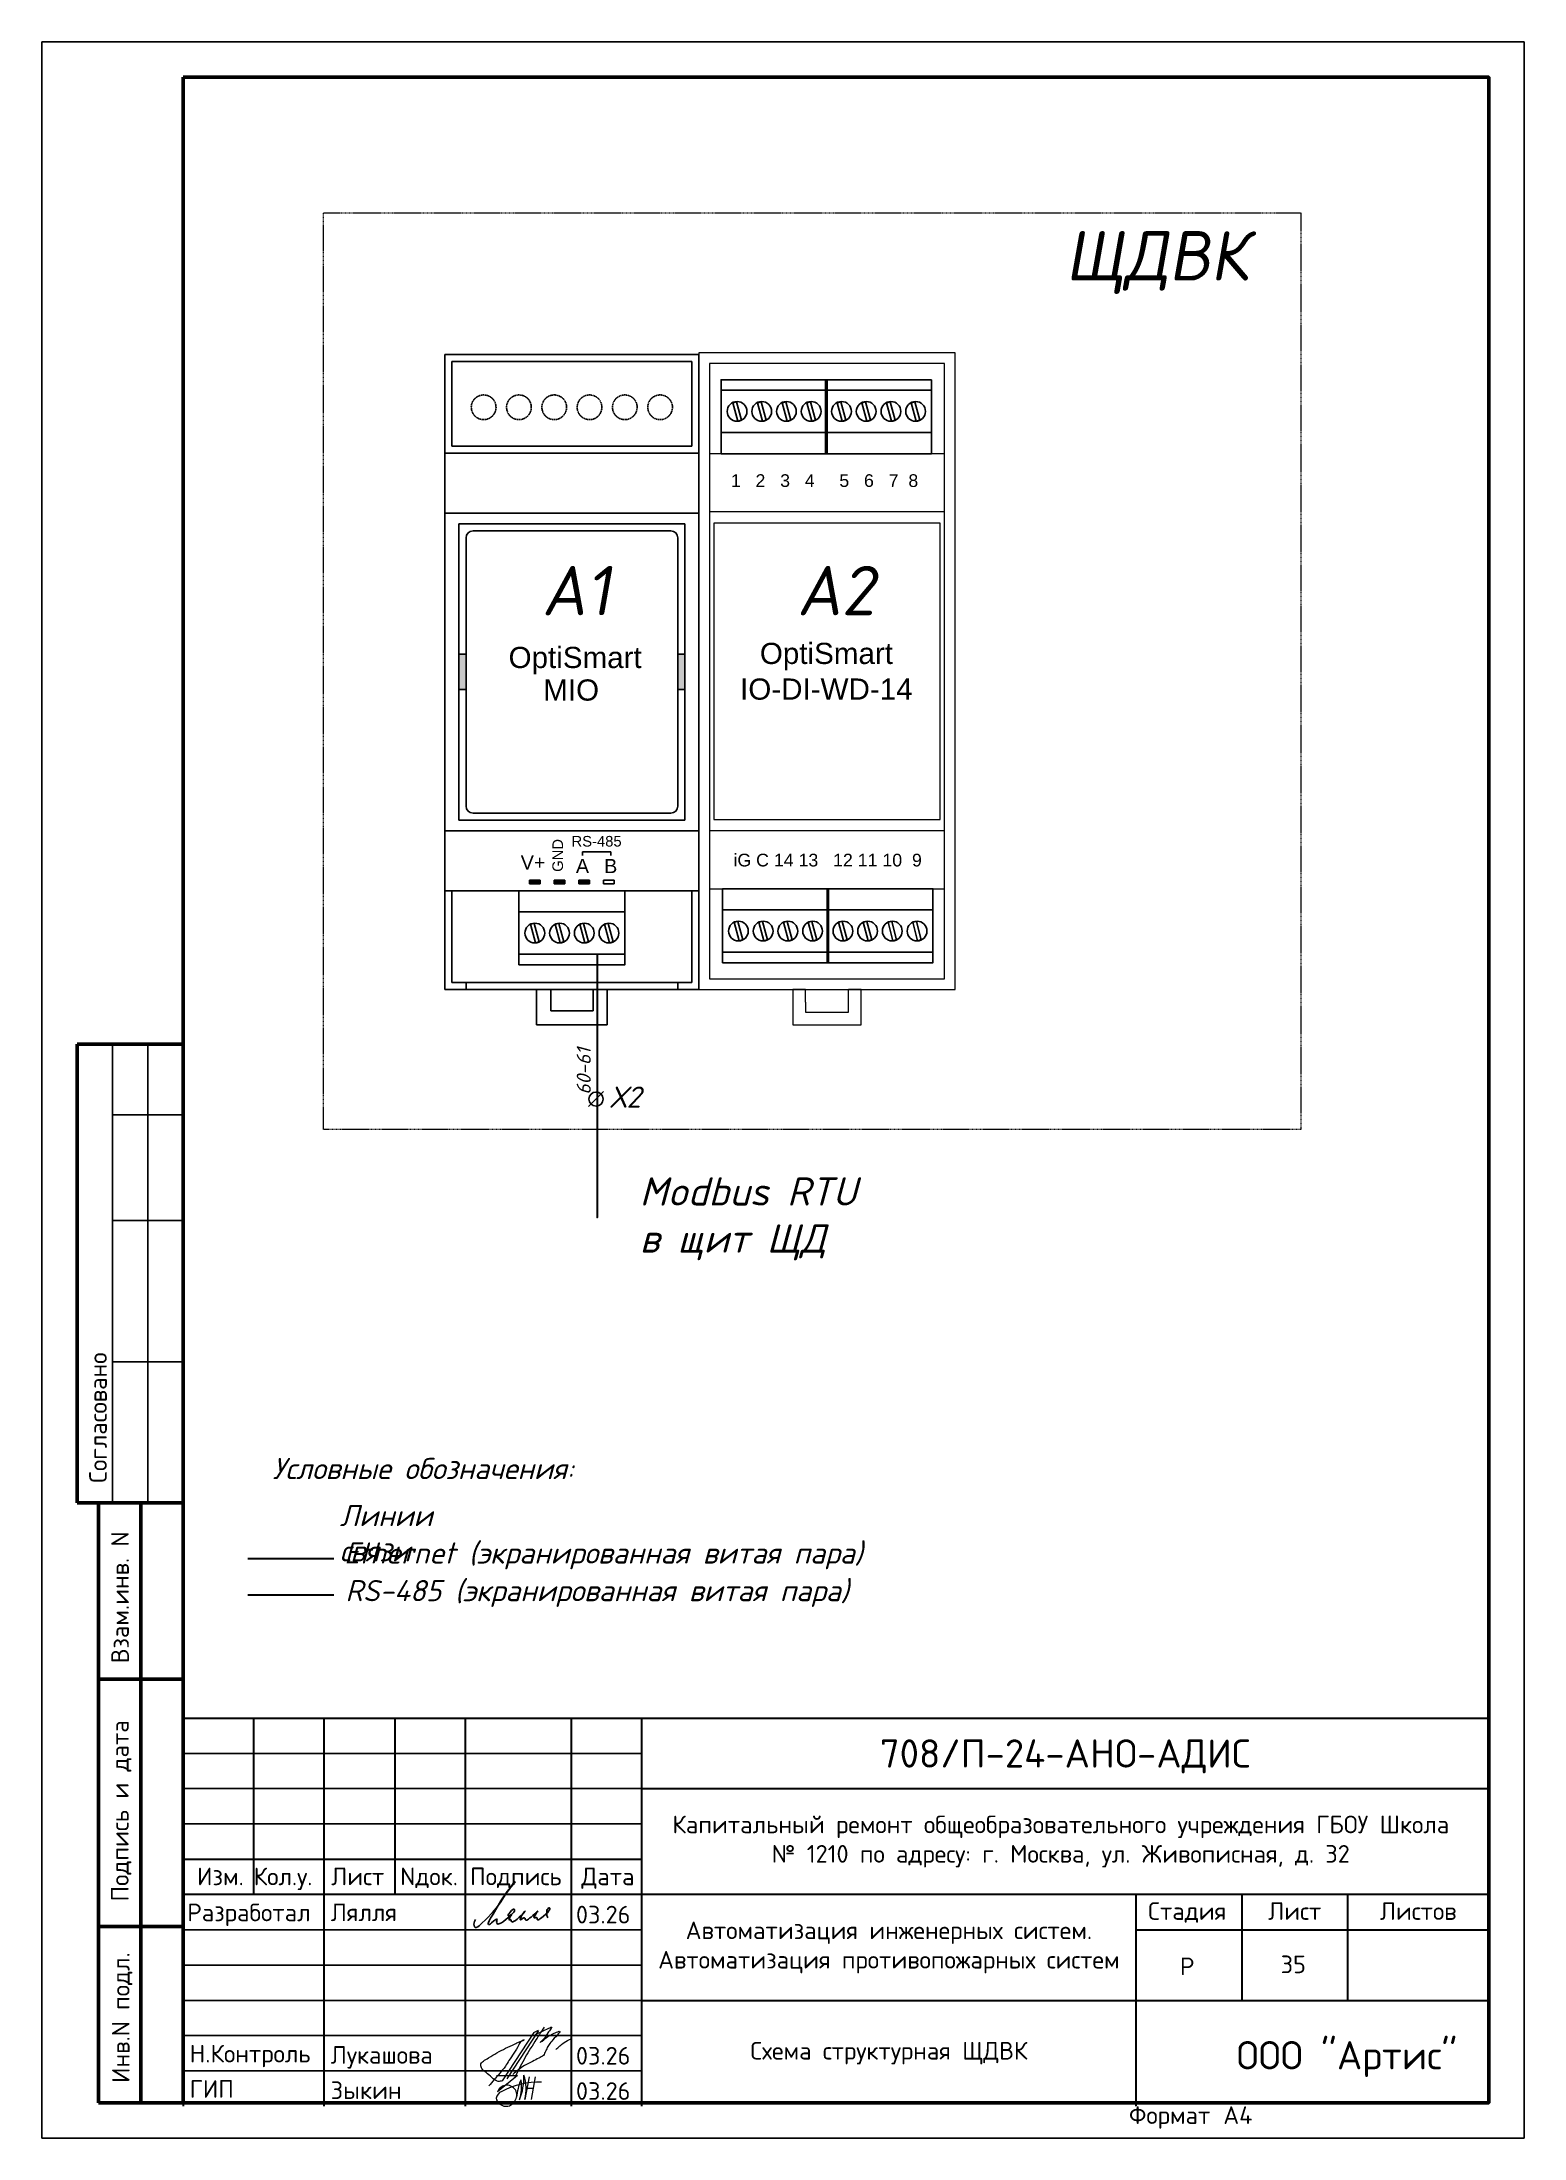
# Model space of a CAD drawing. Header units: millimetres. Extents: x -1073752 to 1436911, y -1379358 to 94781.
# Drawn here: x 1215388 to 1236388, y 23962 to 53662 of the extents above; entities that cross this region are included whole.
import ezdxf
from ezdxf.enums import TextEntityAlignment as Align

# ---------------------------------------------------------------- set-up
doc = ezdxf.new("R2010")
doc.units = ezdxf.units.MM
for name, pattern in [('DASHED2', [0.375, 0.25, -0.125]), ('HIDDEN', [9.525, 6.35, -3.175]), ('невидимая2', [4.7625, 3.175, -1.5875])]:
    doc.linetypes.add(name, pattern=pattern)
for name, color, linetype in [('13-230VAC POWER DISTR.', 7, 'Continuous'), ('Основная', 7, 'Continuous'), ('СОТ', 7, 'Continuous'), ('Штампы', 7, 'Continuous')]:
    doc.layers.add(name, color=color, linetype=linetype)
for name, color, linetype, lineweight in [('text', 5, 'Continuous', 20), ('WB', 7, 'Continuous', 9), ('АР_текст', 250, 'Continuous', 40), ('Основная сплош', 7, 'Continuous', 30), ('Текст', 7, 'Continuous', 30)]:
    doc.layers.add(name, color=color, linetype=linetype, lineweight=lineweight)
for name, color, linetype, lineweight, true_color in [('Винты', 7, 'Continuous', 25, 0x000000), ('Клеммники', 7, 'Continuous', 25, 0x008000), ('ОФ_подписи', 5, 'Continuous', 13, 0x0000ff), ('Подписи', 5, 'Continuous', 18, 0x0000ff)]:
    doc.layers.add(name, color=color, linetype=linetype, lineweight=lineweight, true_color=true_color)
doc.styles.add('20', font='isocpeur.ttf', dxfattribs={"oblique": 10, "height": 20})
doc.styles.add('ICOCPEUR', font='isocpeur.ttf', dxfattribs={"height": 250})
doc.styles.add('PDF ISOCPEUR', font='isocpeur.ttf')
doc.styles.add('RubezhCAD', font='isocpeur.ttf')
doc.styles.get("Standard").update_dxf_attribs({"font": 'arial.ttf'})
doc.styles.add('Standart  GenSys', font='isocpeui.ttf', dxfattribs={"height": 2})
doc.styles.add('textstyle0', font='arial.ttf')
doc.styles.add('textstyle1', font='arial.ttf')
doc.styles.add('textstyle23', font='arial.ttf')
doc.styles.add('textstyle24', font='arial.ttf')
doc.styles.add('textstyle25', font='arial.ttf')
doc.styles.add('textstyle26', font='arial.ttf')
doc.styles.add('TIMES', font='times.ttf')
doc.styles.add('XREF1$0$Standard', font='isocpeur.ttf')
doc.styles.add('Подписи к клеммникам', font='arial.ttf', dxfattribs={"height": 1.8})

msp = doc.modelspace()

# ---------------------------------------------------------------- texts
at = {"color": 1, "insert": (1223857.4, 36986.6), "char_height": 400, "width": 3971.268, "attachment_point": 4, "style": 'Standart  GenSys'}
msp.add_mtext('Modbus RTU\\Pв щит ЩД', dxfattribs=at)
at = {"linetype": 'невидимая2', "char_height": 300, "attachment_point": 1, "style": 'Standart  GenSys'}
for s, insert, width in [('{\\fISOCPEUR|b1|i1|c204|p34;Условные обозначения:}', (1218654.2, 33598), 5203.18), ('Линии связи', (1219608.1, 32932.1), 2348.216), ('Ethernet (экранированная витая пара)', (1219670.6, 32401.9), 9660.439), ('RS-485 (экранированная витая пара)', (1219686.8, 31868.4), 8165.288)]:
    msp.add_mtext(s, dxfattribs=dict(at, insert=insert, width=width))
at = {"layer": '13-230VAC POWER DISTR.', "color": 94, "linetype": 'Continuous', "style": 'Standart  GenSys'}
msp.add_text('60-61', height=200, rotation=90, dxfattribs=at).set_placement((1223165, 38745.6))
at = {"layer": '13-230VAC POWER DISTR.', "linetype": 'Continuous', "style": 'Standart  GenSys'}
msp.add_text('Х2', height=300, dxfattribs=at).set_placement((1223437, 38561.1))
at = {"layer": 'text', "color": 0, "style": '20', "oblique": 10}
msp.add_text('ЩДВК', height=700, rotation=360, dxfattribs=at).set_placement((1229887.1, 50281.8))
at = {"layer": 'text', "style": '20', "oblique": 10}
for s, p in [('A1', (1222470.2, 45538.2)), ('A2', (1226085.2, 45538.2))]:
    msp.add_text(s, height=700, rotation=360, dxfattribs=at).set_placement(p)
at = {"layer": 'СОТ', "char_height": 250, "width": 7000, "attachment_point": 5, "style": 'ICOCPEUR'}
for s, insert in [('{\\C0;35}', (1233117.7, 26423)), ('Схема структурная ЩДВК', (1227387.7, 25164.9))]:
    msp.add_mtext(s, dxfattribs=dict(at, insert=insert))

# ---------------------------------------------------------------- blocks, each defined once
blk = doc.blocks.new('П_Зыкин')
at = {"layer": 'ОФ_подписи', "color": 152, "ltscale": 100, "true_color": 0x0061c2, "transparency": 33554687}
for p, q in [((142, 249), (62, -174)), ((102, 37), (218, 37)), ((258, 249), (178, -174))]:
    blk.add_line(p, q, dxfattribs=at)
blk.add_lwpolyline([(-462, 273), (-74, 273), (-446, -30)], dxfattribs=at)
for centre, radius, start, end in [((-271, -94), 186, 314.2393, 159.9348), ((345, -1372), 1523, 88.8758, 117.8788), ((1109, -252), 1204, 158.7593, 174.231), ((-1024, 224), 1068, 337.8144, 2.8859), ((-849, 72), 852, 342.8308, 7.4815), ((-9, 182), 4.48, 8.9691, 155.6551), ((-643, 22), 732, 344.4555, 20.462), ((-318, -169), 151, 108.7568, 173.4251), ((-287, -115), 185, 191.5358, 322.3512)]:
    blk.add_arc(centre, radius, start, end, dxfattribs=at)
blk = doc.blocks.new('П_Лукашова')
at = {"layer": 'ОФ_подписи', "color": 152, "true_color": 0x0061c2}
for p, q in [((221, 339), (-221, -339)), ((286, 371), (-156, -307)), ((283, 370), (218, 338))]:
    blk.add_line(p, q, dxfattribs=at)
for points in [[(366, 415), (236, 213), (85, -37), (-50, -300)], [(221, 301), (344, 360), (434, 401), (475, 416), (464, 395), (420, 336), (342, 232), (310, 203), (337, 221), (420, 283), (490, 322), (558, 352), (576, 358), (491, 240), (403, 113), (374, 49), (360, 20)], [(-221, -339), (-276, -344), (-368, -289), (-446, -221), (-505, -166), (-522, -116), (-412, -16), (-295, 56), (-173, 120), (-49, 179), (33, 216), (87, 237), (52, 221), (11, 167), (-59, 51), (-126, -52), (-177, -132), (-256, -231), (-409, -409)], [(360, 20), (294, -18), (203, -65), (91, -124), (-73, -248)], [(530, 102), (646, 199), (748, 254)]]:
    blk.add_spline(points, degree=3, dxfattribs=at)
blk = doc.blocks.new('A$C11203D1A')
at = {"layer": 'Подписи', "lineweight": 25}
blk.add_lwpolyline([(0.24, 1.11), (0.09, 0.86), (0, 0.47), (0.01, 0.27), (0.06, 0.09), (0.17, 0.01), (0.33, 0), (0.53, 0.07), (0.73, 0.22), (0.94, 0.41), (1.81, 1.26), (2.64, 2.1), (3.19, 2.76), (3.8, 3.63), (4.42, 4.6), (5, 5.4), (5.39, 5.96), (5.72, 6.46), (5.82, 6.46), (5.73, 6.31), (4.71, 5.11), (3.82, 3.76), (2.71, 1.9), (2.36, 1.31), (2.15, 0.93), (2.05, 0.72), (2.04, 0.6), (2.04, 0.49), (2.07, 0.44), (2.13, 0.41), (2.22, 0.43), (2.34, 0.53), (2.48, 0.65), (2.83, 0.93), (3.1, 1.12), (3.23, 1.19), (3.28, 1.19), (3.29, 1.16), (3.26, 1.06), (3.23, 0.9), (3.22, 0.77), (3.24, 0.65), (3.26, 0.58), (3.34, 0.52), (3.42, 0.48), (3.54, 0.51), (3.66, 0.56), (3.92, 0.66), (4.17, 0.85), (4.57, 1.16), (4.82, 1.36), (5, 1.53), (5.18, 1.68), (5.48, 1.96), (5.64, 2.15), (5.74, 2.33), (5.75, 2.44), (5.75, 2.53), (5.69, 2.57), (5.6, 2.58), (5.49, 2.54), (5.33, 2.4), (5.12, 2.18), (4.99, 1.99), (4.9, 1.86), (4.85, 1.74), (4.87, 1.66), (4.92, 1.62), (5.03, 1.65), (5.11, 1.72), (5.21, 1.79), (5.24, 1.81), (5.28, 1.82), (5.31, 1.82), (5.32, 1.79), (5.26, 1.69), (5.19, 1.61), (5.11, 1.47), (5.03, 1.34), (4.98, 1.25), (4.97, 1.17), (4.97, 1.09), (5.01, 1.05), (5.05, 1.06), (5.1, 1.11), (5.14, 1.13), (5.2, 1.13), (5.23, 1.07), (5.27, 0.94), (5.32, 0.85), (5.35, 0.8), (5.43, 0.77), (5.52, 0.78), (5.61, 0.84), (5.88, 1), (6.13, 1.19), (6.42, 1.46), (6.68, 1.7), (6.94, 1.94), (7.06, 2.08), (7.22, 2.28), (7.23, 2.3), (7.23, 2.31), (7.2, 2.31), (7.18, 2.28), (7.15, 2.24), (6.76, 1.63), (6.67, 1.45), (6.59, 1.3), (6.56, 1.22), (6.56, 1.16), (6.57, 1.11), (6.6, 1.08), (6.65, 1.1), (6.7, 1.13), (6.79, 1.19), (6.88, 1.26), (6.99, 1.31), (7.07, 1.35), (7.18, 1.36), (7.23, 1.33), (7.27, 1.28), (7.28, 1.18), (7.28, 1.12), (7.3, 1.08), (7.34, 1.04), (7.38, 1.02), (7.45, 1.01), (7.52, 1.04), (7.6, 1.09), (7.73, 1.19), (7.93, 1.34), (8.13, 1.48), (8.36, 1.7), (8.65, 1.95), (8.78, 2.07), (8.9, 2.16), (8.98, 2.23), (9.03, 2.27), (9.04, 2.29), (9.02, 2.3), (8.99, 2.29), (8.97, 2.25), (8.92, 2.16), (8.7, 1.81), (8.57, 1.61), (8.52, 1.53), (8.51, 1.43), (8.53, 1.37), (8.56, 1.33), (8.6, 1.33), (8.66, 1.35), (8.72, 1.39), (8.76, 1.41), (8.86, 1.4), (8.93, 1.37), (8.94, 1.31), (8.96, 1.22), (8.98, 1.14), (9.02, 1.1), (9.08, 1.07), (9.17, 1.1), (9.24, 1.14), (9.33, 1.2), (9.56, 1.37), (9.86, 1.59), (10.18, 1.87), (10.41, 2.09), (10.57, 2.29), (10.72, 2.51), (10.76, 2.62), (10.77, 2.7), (10.75, 2.75), (10.68, 2.79), (10.58, 2.76), (10.5, 2.69), (10.38, 2.54), (10.32, 2.41), (10.31, 2.25), (10.32, 2.09), (10.33, 1.85), (10.35, 1.7), (10.37, 1.58), (10.4, 1.47), (10.47, 1.37)], dxfattribs=at)
blk = doc.blocks.new('Штамп')
at = {"layer": 'Основная'}
for p, q in [((-18500, 5000), (-12000, 5000)), ((-12000, 4500), (-18500, 4500)), ((-18500, 4000), (-12000, 4000)), ((-12000, 2500), (-18500, 2500)), ((-18500, 2000), (-12000, 2000)), ((-12000, 1500), (-18500, 1500)), ((-12000, 1000), (-18500, 1000)), ((-18500, 500), (-12000, 500))]:
    blk.add_line(p, q, dxfattribs=at)
at = {"layer": 'Основная сплош'}
for p, q in [((-18500, 5500), (0, 5500)), ((-18500, 5500), (-18500, 0)), ((-17500, 5500), (-17500, 3000)), ((-16500, 0), (-16500, 5500)), ((-15500, 5500), (-15500, 3000)), ((-14500, 0), (-14500, 5500)), ((-13000, 5500), (-13000, 0)), ((-12000, 0), (-12000, 5500)), ((-12000, 4500), (0, 4500)), ((-18500, 3500), (-12000, 3500)), ((0, 3000), (-18500, 3000)), ((-5000, 3000), (-5000, 0)), ((-3500, 3000), (-3500, 1500)), ((-2000, 3000), (-2000, 1500)), ((-5000, 2500), (0, 2500)), ((-12000, 1500), (0, 1500))]:
    blk.add_line(p, q, dxfattribs=at)
at = {"transparency": 33554687, "xscale": 100, "yscale": 100, "zscale": 100}
blk.add_blockref('A$C11203D1A', (-14379, 2533), dxfattribs=at)
at = {"layer": 'ОФ_подписи', "color": 5}
for name, p, xscale, yscale, zscale in [('П_Лукашова', (-13755, 700), 1.010226427429054, 1.010226427429054, 1.010226427429054), ('П_Зыкин', (-13706, 228), 0.7621923841183493, 0.7621923841183493, 0.7621923841183493)]:
    blk.add_blockref(name, p, dxfattribs=dict(at, xscale=xscale, yscale=yscale, zscale=zscale))
at = {"transparency": 33554687, "insert": (-8500, 2250), "char_height": 250, "width": 7000, "attachment_point": 5, "style": 'PDF ISOCPEUR'}
blk.add_mtext('Автоматизация инженерных систем. Автоматизация противопожарных систем', dxfattribs=at)
at = {"layer": 'АР_текст', "color": 7, "transparency": 33554687, "insert": (-2009, 668), "char_height": 400, "width": 7750, "attachment_point": 5, "style": 'RubezhCAD'}
blk.add_mtext('{\\C0;ООО "Артис"}', dxfattribs=at)
at = {"layer": 'Текст', "color": 0, "style": 'RubezhCAD'}
blk.add_text('708/П-24-АНО-АДИС', height=400, dxfattribs=at).set_placement((-6000, 4798), align=Align.CENTER)
at = {"layer": 'Текст', "linetype": 'Continuous', "style": 'RubezhCAD'}
for s, p in [('Изм.', (-18302, 3131)), ('Кол.у.', (-17500, 3131)), ('Лист', (-16402, 3131)), ('Nдок.', (-15424, 3131)), ('Подпись', (-14434, 3131)), ('Дата', (-12857, 3131))]:
    blk.add_text(s, height=250, dxfattribs=at).set_placement(p)
at = {"layer": 'Текст', "style": 'ICOCPEUR'}
for s, p in [('Разработал', (-18441, 2620)), ('Лялля', (-16408, 2622)), ('03.26', (-12934, 2590)), ('Н.Контроль', (-18407, 620)), ('Лукашова', (-16408, 602)), ('03.26', (-12934, 590)), ('ГИП', (-18407, 120)), ('Зыкин', (-16408, 102)), ('03.26', (-12934, 90))]:
    blk.add_text(s, height=250, dxfattribs=at).set_placement(p)
at = {"layer": 'Текст', "color": 7, "linetype": 'Continuous', "style": 'RubezhCAD'}
for s, p in [('Стадия', (-4273, 2640)), ('Лист', (-2750, 2640)), ('Листов', (-1000, 2640))]:
    blk.add_text(s, height=250, dxfattribs=at).set_placement(p, align=Align.CENTER)
at = {"layer": 'Текст', "color": 7, "style": 'RubezhCAD'}
blk.add_text('Р', height=250, dxfattribs=at).set_placement((-4273, 1857), align=Align.CENTER)
at = {"layer": 'Текст', "ltscale": 100, "insert": (-6063, 3750), "char_height": 250, "attachment_point": 5, "style": 'RubezhCAD'}
blk.add_mtext_dynamic_manual_height_columns('\\pi-3.125;Капитальный ремонт общеобразовательного учреждения ГБОУ Школа{\\H1.25x; }\\P№ 1210 по адресу: г. Москва, ул. Живописная, д. 32{\\H1.21604x; }\\P', width=11832.53, gutter_width=1250, heights=[1893], dxfattribs=at)
at = {"layer": 'Текст', "ltscale": 100, "style": 'RubezhCAD'}
blk.add_attdef('ЛИСТОВ', text='', height=250, dxfattribs=at).set_placement((-1000, 1857), align=Align.CENTER)
at = {"layer": 'Текст', "ltscale": 100, "style": 'TIMES'}
blk.add_attdef('НАЗВАНИЕ', text='', height=250, dxfattribs=at).set_placement((-8500, 750), align=Align.MIDDLE_CENTER)
blk = doc.blocks.new('15EDGKC-3.5-04P')
at = {"layer": 'Винты'}
for p, q in [((2.16, 5.87), (1.64, 5.74)), ((1.64, 5.74), (2.34, 3.13)), ((2.86, 3.26), (2.16, 5.87)), ((2.34, 3.13), (2.86, 3.26)), ((5.66, 5.87), (5.14, 5.74)), ((5.14, 5.74), (5.84, 3.13)), ((6.36, 3.26), (5.66, 5.87)), ((5.84, 3.13), (6.36, 3.26)), ((9.16, 5.87), (8.64, 5.74)), ((8.64, 5.74), (9.34, 3.13)), ((9.86, 3.26), (9.16, 5.87)), ((9.34, 3.13), (9.86, 3.26)), ((12.66, 5.87), (12.14, 5.74)), ((12.14, 5.74), (12.84, 3.13)), ((13.36, 3.26), (12.66, 5.87)), ((12.84, 3.13), (13.36, 3.26))]:
    blk.add_line(p, q, dxfattribs=at)
for centre, start, end in [((2.25, 4.5), 0, 180), ((2.25, 4.5), 180, 0), ((5.75, 4.5), 0, 180), ((5.75, 4.5), 180, 0), ((9.25, 4.5), 0, 180), ((9.25, 4.5), 180, 0), ((12.75, 4.5), 0, 180), ((12.75, 4.5), 180, 0)]:
    blk.add_arc(centre, 1.4, start, end, dxfattribs=at)
at = {"layer": 'Клеммники'}
blk.add_line((0, 10.5), (0, 10.5), dxfattribs=at)
at = {"layer": 'Клеммники', "color": 96, "true_color": 0x008000}
for points in [[(0, 0), (15, 0), (15, 10.5), (0, 10.5)], [(0, 7.5), (15, 7.5), (15, 10.5), (0, 10.5)], [(0, 0), (15, 0), (15, 1.5), (0, 1.5)]]:
    blk.add_lwpolyline(points, close=True, dxfattribs=at)
blk = doc.blocks.new('OptiSmart MIO')
for points in [[(33.05, 42.54), (33.05, 47.54), (34.05, 47.54), (34.05, 42.54)], [(2, 42.5), (2, 47.5), (3, 47.5), (3, 42.5)]]:
    blk.add_hatch(color=256).paths.add_polyline_path(points)
at = {"true_color": 0xff0000}
blk.add_hatch(color=1, dxfattribs=at).paths.add_polyline_path([(13.5, 15.5), (13.5, 15), (12, 15), (12, 15.5)])
at = {"true_color": 0x000000}
blk.add_hatch(color=18, dxfattribs=at).paths.add_polyline_path([(17, 15.5), (17, 15), (15.5, 15), (15.5, 15.5)])
at = {"true_color": 0xffff00}
blk.add_hatch(color=2, dxfattribs=at).paths.add_polyline_path([(20.5, 15.5), (20.5, 15), (19, 15), (19, 15.5)])
for p, q in [((36, 90), (0, 90)), ((0, 90), (0, 0)), ((36, 0), (36, 90)), ((1, 89), (35, 89)), ((1, 77), (1, 89)), ((35, 89), (35, 77)), ((0, 76), (36, 76)), ((35, 77), (1, 77)), ((0, 67.5), (36, 67.5)), ((2, 66), (34, 66)), ((2, 24), (2, 66)), ((34, 66), (34, 24)), ((3, 26), (3, 64)), ((4, 65), (32, 65)), ((33, 64), (33, 26)), ((2, 47.5), (3, 47.5)), ((2, 42.5), (2, 47.5)), ((3, 47.5), (3, 42.5)), ((33, 47.5), (34, 47.5)), ((33, 47.5), (34, 47.5)), ((33, 42.5), (33, 47.5)), ((34, 47.5), (34, 42.5)), ((3, 42.5), (2, 42.5)), ((33, 42.5), (34, 42.5)), ((34, 42.5), (33, 42.5)), ((34, 24), (2, 24)), ((32, 25), (4, 25)), ((0, 22.5), (36, 22.5)), ((19.5, 19), (19.5, 19.5)), ((19.5, 19.5), (23.5, 19.5)), ((23.5, 19.5), (23.5, 19)), ((0, 14), (36, 14)), ((1, 1), (1, 14)), ((35, 1), (35, 14)), ((0, 0), (36, 0)), ((1, 1), (35, 1)), ((3, 0), (3, 1)), ((13, -5), (13, 0)), ((15, 0), (15, -3)), ((21, -3), (21, 0)), ((23, -5), (23, 0)), ((33, 0), (33, 1)), ((13, -5), (23, -5)), ((15, -3), (21, -3))]:
    blk.add_line(p, q)
at = {"color": 1, "true_color": 0xff0000}
for p, q in [((12, 15.5), (13.5, 15.5)), ((12, 15), (12, 15.5)), ((13.5, 15), (12, 15)), ((13.5, 15.5), (13.5, 15))]:
    blk.add_line(p, q, dxfattribs=at)
at = {"color": 18, "true_color": 0x000000}
for p, q in [((15.5, 15.5), (17, 15.5)), ((15.5, 15), (15.5, 15.5)), ((17, 15), (15.5, 15)), ((17, 15.5), (17, 15)), ((22.5, 15.5), (24, 15.5)), ((22.5, 15), (22.5, 15.5)), ((24, 15), (22.5, 15)), ((24, 15.5), (24, 15))]:
    blk.add_line(p, q, dxfattribs=at)
at = {"color": 2, "true_color": 0xffff00}
for p, q in [((19, 15.5), (20.5, 15.5)), ((19, 15), (19, 15.5)), ((20.5, 15), (19, 15)), ((20.5, 15.5), (20.5, 15))]:
    blk.add_line(p, q, dxfattribs=at)
at = {"linetype": 'DASHED2', "ltscale": 0.7}
for centre in [(5.5, 82.5), (10.5, 82.5), (15.5, 82.5), (20.5, 82.5), (25.5, 82.5), (30.5, 82.5)]:
    blk.add_circle(centre, 1.75, dxfattribs=at)
for centre, start, end in [((4, 64), 90, 180), ((32, 64), 0, 90), ((4, 26), 180, 270), ((32, 26), 270, 0)]:
    blk.add_arc(centre, 1, start, end)
blk.add_blockref('15EDGKC-3.5-04P', (10.5, 3.5))
at = {"style": 'textstyle23'}
for s, p in [('OptiSmart', (9.03, 44.65)), ('MIO', (13.94, 40.04))]:
    blk.add_text(s, height=3, dxfattribs=at).set_placement(p, align=Align.BOTTOM_LEFT)
at = {"insert": (16, 19), "char_height": 1, "attachment_point": 5, "rotation": 90, "style": 'textstyle1'}
blk.add_mtext('\\H1.5;GND', dxfattribs=at)
for s, insert, char_height, attachment_point, style in [('\\H1.5;RS-485', (21.5, 21), 1, 5, 'textstyle0'), ('\\H2;V+', (12.5, 18), 1, 5, 'textstyle24'), ('A', (19.5, 18.5), 2, 2, 'textstyle25'), ('B', (23.5, 18.5), 2, 2, 'textstyle26')]:
    blk.add_mtext(s, dxfattribs=dict(insert=insert, char_height=char_height, attachment_point=attachment_point, style=style))
blk = doc.blocks.new('WBIO-DI-WD-14')
at = {"layer": 'WB'}
for p, q in [((36.3, 90.2), (0, 90.2)), ((0, 90.2), (0, 0)), ((36.3, 0), (36.3, 90.2)), ((34.8, 88.7), (1.5, 88.7)), ((1.5, 88.7), (1.5, 1.5)), ((34.8, 1.5), (34.8, 88.7)), ((0, 75.91), (0, 75.91)), ((0, 75.91), (0, 14.29)), ((34.8, 75.91), (1.5, 75.91)), ((36.3, 14.29), (36.3, 75.91)), ((0, 67.67), (0, 67.67)), ((34.8, 67.67), (1.5, 67.67)), ((34.2, 66.1), (2.1, 66.1)), ((2.1, 66.1), (2.1, 24.1)), ((34.2, 24.1), (34.2, 66.1)), ((2.1, 24.1), (34.2, 24.1)), ((1.5, 22.53), (34.8, 22.53)), ((1.5, 14.29), (34.8, 14.29)), ((0, 0), (36.3, 0)), ((1.5, 1.5), (34.8, 1.5)), ((15.1, -1.8), (15.1, 0)), ((21.2, -1.8), (21.2, 0))]:
    blk.add_line(p, q, dxfattribs=at)
for points in [[(15.1, 0), (13.3, 0), (13.3, -5), (23, -5), (23, 0), (21.2, 0)], [(15.1, -1.8), (15.1, -3.2), (21.2, -3.2), (21.2, -1.8)]]:
    blk.add_lwpolyline(points, dxfattribs=at)
at = {"layer": 'WB', "rotation": 180}
for p in [(18.15, 86.41), (32.95, 86.41)]:
    blk.add_blockref('15EDGKC-3.5-04P', p, dxfattribs=at)
at = {"layer": 'WB'}
for p in [(3.35, 3.79), (18.15, 3.79)]:
    blk.add_blockref('15EDGKC-3.5-04P', p, dxfattribs=at)
at = {"layer": 'WB', "style": 'Подписи к клеммникам'}
for s, p in [('             1   2   3   4     5   6   7  8', (-4.56, 71.21)), ('       iG C 14 13   12 11 10  9', (0, 17.44))]:
    blk.add_text(s, height=1.8, dxfattribs=at).set_placement(p)
at = {"layer": 'WB'}
blk.add_attdef('Name_001', (16.17, 43.6), '', height=3, dxfattribs=at)
blk = doc.blocks.new('*U21')
at = {"lineweight": 50}
for p, q in [((5, 155), (20, 155)), ((5, 155), (5, 90)), ((5, 90), (20, 90)), ((8, 5), (8, 90)), ((14, 5), (14, 90)), ((8, 65), (20, 65)), ((8, 30), (20, 30)), ((8, 5), (20, 5))]:
    blk.add_line(p, q, dxfattribs=at)
for p, q in [((10, 155), (10, 90)), ((15, 155), (15, 90)), ((10, 145), (20, 145)), ((10, 130), (20, 130)), ((10, 110), (20, 110)), ((5, 90), (8, 90))]:
    blk.add_line(p, q)
blk.add_lwpolyline([(0, 0), (210, 0), (210, 297), (0, 297)], close=True)
blk.add_lwpolyline([(20, 292), (205, 292), (205, 5), (20, 5)], close=True, dxfattribs=at)
at = {"style": 'XREF1$0$Standard'}
for s, p in [('Согласовано', (7.95, 102.07)), ('Взам.инв. N', (11.07, 76.61)), ('Подпись и дата', (11.04, 46.36)), ('Инв.N подл.', (11.17, 17.07))]:
    blk.add_text(s, height=2.5, rotation=90, dxfattribs=at).set_placement(p, align=Align.MIDDLE_CENTER)
blk.add_text('Формат', height=2.5, dxfattribs=at).set_placement((154.02, 2))
blk.add_text('А4', height=2.5, dxfattribs=at).set_placement((171.51, 2), align=Align.RIGHT)
for tag, p in [('СОГЛАСОВАНО_ДАТА2', (14.37, 145.56)), ('СОГЛАСОВАНО_ДАТА3', (19.37, 145.56)), ('СОГЛАСОВАНО_ФАМИЛИЯ2', (14.37, 110.56)), ('СОГЛАСОВАНО_ФАМИЛИЯ3', (19.37, 110.56)), ('СОГЛАСОВАНО_ДОЛЖНОСТЬ2', (14.37, 90.56)), ('СОГЛАСОВАНО_ДОЛЖНОСТЬ3', (19.37, 90.56))]:
    blk.add_attdef(tag, p, '', height=2.5, rotation=90, dxfattribs=at)
for tag, p in [('ВЗАМ_ИНВ_НОМЕР', (19.37, 77.5)), ('ИНВ_N_ПОДЛ', (19.37, 17.5))]:
    blk.add_attdef(tag, text='', height=2.5, rotation=90, dxfattribs=at).set_placement(p, align=Align.CENTER)
blk.add_attdef('ИНВ_ДАТА', text='', height=2.5, rotation=90, dxfattribs=at).set_placement((19.37, 63.83), align=Align.RIGHT)

# ---------------------------------------------------------------- linework, layer by layer
at = {"color": 94, "lineweight": 30, "ltscale": 4}
msp.add_line((1218305.2, 32175.9), (1219524.5, 32175.9), dxfattribs=at)
at = {"color": 1, "lineweight": 30, "ltscale": 4}
msp.add_line((1218305.2, 31658.2), (1219524.5, 31658.2), dxfattribs=at)
at = {"linetype": 'HIDDEN', "lineweight": 13, "ltscale": 2}
msp.add_lwpolyline([(1219377.6, 51239.9), (1233226.8, 51239.9), (1233226.8, 38251.9), (1219377.6, 38251.9)], close=True, dxfattribs=at)
at = {"color": 1, "lineweight": 30}
msp.add_lwpolyline([(1223256.1, 40735.2), (1223256.1, 39089.6), (1223256.1, 39089.6), (1223256.1, 37007.3), (1223256.1, 37007.3)], dxfattribs=at)
at = {"ltscale": 100}
msp.add_lwpolyline([(1223132.4, 38577.2), (1223344.6, 38789.3)], dxfattribs=at)
at = {"color": 1, "lineweight": 30}
msp.add_lwpolyline([(1223256.1, 37007.3, 0, 0, 0), (1224695.2, 37007.3, 0, 0, 0), (1224695.2, 37007.3, 0, 0, 0), (1224695.2, 37007.3, 0, 0, 0), (1227614.7, 37007.3, 300, 0, 0), (1228241.1, 37007.3, 0, 0, 0)], format="xyseb", dxfattribs=at)
at = {"ltscale": 100}
msp.add_circle((1223238.5, 38683.3), 100, dxfattribs=at)

# ---------------------------------------------------------------- block references
at = {"xscale": 100, "yscale": 100, "zscale": 100}
msp.add_blockref('OptiSmart MIO', (1221096.5, 40235.2), dxfattribs=at)
ref = msp.add_blockref('WBIO-DI-WD-14', (1224696.5, 40235.2), dxfattribs=dict(xscale=100, yscale=100, zscale=100))
ref.add_attrib('Name_001', 'OptiSmart', (1225559.7, 44847.8), dxfattribs={"layer": 'WB', "height": 300})
ref.add_attrib('Name_002', 'IO-DI-WD-14', (1225279.8, 44342.5), dxfattribs={"layer": 'WB', "height": 300})
at = {"layer": 'СОТ'}
msp.add_blockref('Штамп', (1235887.7, 24413.1), dxfattribs=at)
at = {"layer": 'Штампы', "color": 7, "transparency": 33554687, "xscale": 100, "yscale": 100, "zscale": 100}
msp.add_blockref('*U21', (1215387.7, 23961.7), dxfattribs=at)

msp.set_redraw_order([(e.dxf.handle, doc.entitydb.next_handle()) for e in msp.query("TEXT MTEXT ATTDEF DIMENSION ARC_DIMENSION")])  # texts and dimensions are drawn at this point

doc.saveas('drawing.dxf')
